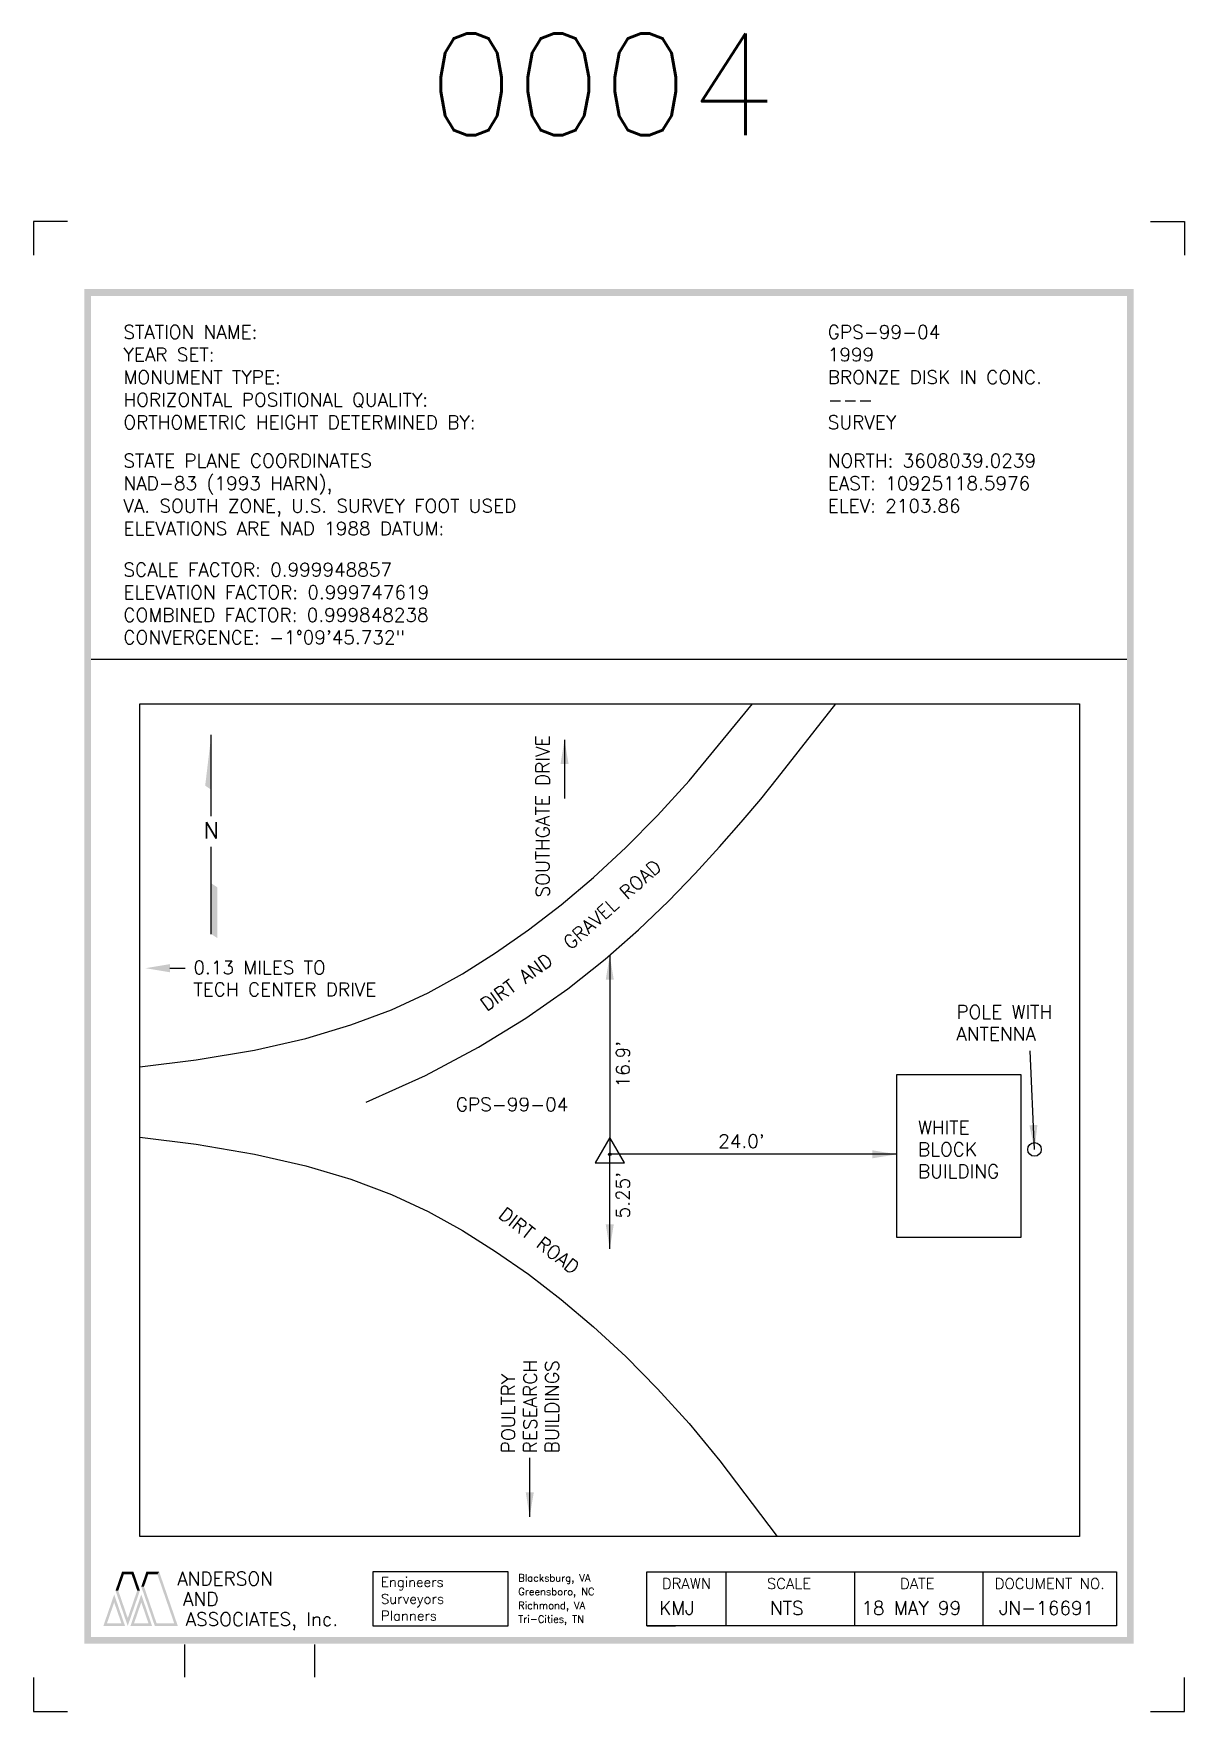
# Model space of a CAD drawing. Extents: x 8 to 108, y -27 to 17.
# Drawn here: x 47.57 to 56.07, y 4.22 to 16.6 of the extents above; entities that cross this region are included whole.
import ezdxf
from ezdxf.enums import TextEntityAlignment as Align

# ---------------------------------------------------------------- set-up
doc = ezdxf.new("R2010")
doc.units = 0
doc.header["$LTSCALE"] = 0.5
doc.header["$MEASUREMENT"] = 0
doc.linetypes.add('CENTER2', pattern=[1.125, 0.75, -0.125, 0.125, -0.125])
doc.layers.get('0').update_dxf_attribs({"linetype": 'CONTINUOUS'})
for name, color, linetype in [('BLDG', 2, 'CONTINUOUS'), ('DWGINFO', 7, 'CONTINUOUS'), ('MISC', 7, 'CONTINUOUS'), ('MON', 6, 'CONTINUOUS'), ('N-ARROW', 7, 'CONTINUOUS'), ('ROAD', 1, 'CONTINUOUS'), ('SHT1', 1, 'CONTINUOUS'), ('SHT7', 7, 'CONTINUOUS'), ('SHTTRIM', 7, 'CONTINUOUS'), ('TXT1', 1, 'CONTINUOUS'), ('TXT2', 2, 'CONTINUOUS'), ('TXT7', 7, 'CONTINUOUS')]:
    doc.layers.add(name, color=color, linetype=linetype)
doc.styles.add('SHT', font='romans.shx')
doc.styles.get("Standard").update_dxf_attribs({"font": 'ROMANS'})
doc.dimstyles.get("Standard").update_dxf_attribs({"dimtxt": 0.18, "dimasz": 0.18, "dimexe": 0.18, "dimexo": 0.0625, "dimgap": 0.09, "dimtad": 0, "dimtih": 1, "dimtoh": 1, "dimdec": 4, "dimzin": 0, "dimtxsty": 'STANDARD', "dimcen": 0.09, "dimazin": 3, "dimtfac": 1, "dimtdec": 4, "dimtofl": 0, "dimtmove": 0, "dimatfit": 3, "dimtolj": 1, "dimtzin": 0})

msp = doc.modelspace()

# ---------------------------------------------------------------- texts
at = {"layer": 'MON', "linetype": 'CONTINUOUS'}
for s, p in [("16.9'", (51.969, 8.825)), ("5.25'", (51.969, 7.858))]:
    msp.add_text(s, height=0.1, rotation=90, dxfattribs=at).set_placement(p)
at = {"layer": 'MON'}
msp.add_text('GPS-99-04', height=0.1, dxfattribs=at).set_placement((50.685, 8.649))
at = {"layer": 'MON', "linetype": 'CONTINUOUS'}
msp.add_text("24.0'", height=0.1, dxfattribs=at).set_placement((52.623, 8.378))
at = {"layer": 'SHT1', "style": 'SHT'}
for s, p in [('ANDERSON', (48.627, 5.149)), (' AND', (48.602, 4.998)), ('  ASSOCIATES, Inc.', (48.552, 4.849))]:
    msp.add_text(s, height=0.1, dxfattribs=at).set_placement(p)
at = {"layer": 'SHT7', "style": 'SHT'}
for s, p in [('Engineers', (50.132, 5.137)), ('Surveyors', (50.132, 5.013)), ('Planners', (50.132, 4.889))]:
    msp.add_text(s, height=0.072, dxfattribs=at).set_placement(p)
at = {"layer": 'SHT7', "color": 7, "style": 'SHT'}
for s, p in [('Blacksburg, VA', (51.146, 5.177)), ('Greensboro, NC', (51.146, 5.076)), ('Richmond, VA', (51.146, 4.974)), ('Tri-Cities, TN', (51.146, 4.873))]:
    msp.add_text(s, height=0.05369, dxfattribs=at).set_placement(p)
at = {"layer": 'SHT7', "style": 'SHT'}
for s, p in [('DRAWN', (52.389, 5.122)), ('SCALE', (53.146, 5.122)), ('DATE', (54.093, 5.122)), ('DOCUMENT NO.', (55.072, 5.122))]:
    msp.add_text(s, height=0.08, dxfattribs=at).set_placement(p, align=Align.CENTER)
at = {"layer": 'TXT1'}
for s, p in [('STATION NAME:', (48.23, 14.351)), ('GPS-99-04', (53.432, 14.351)), ('YEAR SET:', (48.23, 14.185)), ('1999', (53.432, 14.185)), ('MONUMENT TYPE:', (48.23, 14.018)), ('BRONZE DISK IN CONC.', (53.432, 14.018)), ('HORIZONTAL POSITIONAL QUALITY:', (48.23, 13.851)), ('---', (53.432, 13.851)), ('ORTHOMETRIC HEIGHT DETERMINED BY:', (48.23, 13.685)), ('SURVEY', (53.432, 13.685)), ('STATE PLANE COORDINATES', (48.23, 13.401)), ('NORTH: 3608039.0239', (53.432, 13.401)), ('NAD-83 (1993 HARN),', (48.23, 13.235)), ('EAST: 10925118.5976', (53.432, 13.235)), ('VA. SOUTH ZONE, U.S. SURVEY FOOT USED', (48.23, 13.068)), ('ELEV: 2103.86', (53.432, 13.068)), ('ELEVATIONS ARE NAD 1988 DATUM:', (48.23, 12.901)), ('SCALE FACTOR: 0.999948857', (48.23, 12.597)), ('ELEVATION FACTOR: 0.999747619', (48.23, 12.43)), ('COMBINED FACTOR: 0.999848238', (48.23, 12.263)), ('CONVERGENCE: -1%%d09\'45.732"', (48.23, 12.097)), ('KMJ', (52.186, 4.932)), ('NTS', (53.005, 4.932)), ('18 MAY 99', (53.68, 4.932)), ('JN-16691', (54.697, 4.932))]:
    msp.add_text(s, height=0.1, dxfattribs=at).set_placement(p)
at = {"layer": 'TXT1', "linetype": 'CONTINUOUS'}
for s, rotation, p in [('SOUTHGATE DRIVE', 90, (51.376, 10.228)), ('GRAVEL ROAD', 41.6594, (51.533, 9.836)), ('DIRT AND ', 35.6835, (50.912, 9.383)), ('DIRT ROAD', 322.0482, (50.992, 7.87)), ('POULTRY', 90, (51.122, 6.125)), ('RESEARCH', 90, (51.284, 6.125)), ('BUILDINGS', 90, (51.446, 6.125))]:
    msp.add_text(s, height=0.1, rotation=rotation, dxfattribs=at).set_placement(p)
for s, p in [('0.13 MILES TO', (48.747, 9.66)), ('TECH CENTER DRIVE', (48.747, 9.498))]:
    msp.add_text(s, height=0.1, dxfattribs=at).set_placement(p)
at = {"layer": 'TXT2'}
msp.add_text('0004', height=0.75, dxfattribs=at).set_placement((50.477, 15.855))
at = {"layer": 'TXT2', "linetype": 'CONTINUOUS'}
for s, p in [('WHITE', (54.098, 8.479)), ('BLOCK', (54.098, 8.317)), ('BUILDING', (54.098, 8.155))]:
    msp.add_text(s, height=0.1, dxfattribs=at).set_placement(p)
at = {"layer": 'TXT7', "linetype": 'CONTINUOUS'}
for s, p in [('POLE WITH', (54.382, 9.332)), ('ANTENNA', (54.382, 9.17))]:
    msp.add_text(s, height=0.1, dxfattribs=at).set_placement(p)

# ---------------------------------------------------------------- blocks, each defined once
blk = doc.blocks.new('DWGINFO')
for p, q in [((2.602, 1.704), (2.602, 2.004)), ((3.802, 1.704), (3.802, 2.004))]:
    blk.add_line(p, q)
at = {"flags": 2}
blk.add_attdef('DWGNAME', text='', height=0.1, dxfattribs=at).set_placement((2.502, 1.804), align=Align.RIGHT)
blk.add_attdef('DWGEDITDATE', text='', height=0.1, dxfattribs=at).set_placement((3.202, 1.804), align=Align.CENTER)
blk.add_attdef('DWGBY', (3.902, 1.804), '', height=0.1, dxfattribs=at)
blk = doc.blocks.new('NEWLOGOSOLID', base_point=(1, 1))
for points in [[(1.225, 1.653447), (1.275, 1.653447), (1.344328, 2), (1.377972, 1.9525)], [(1.344328, 2), (1.377972, 1.9525), (1.555672, 2), (1.522028, 1.9525)], [(1.555672, 2), (1.522028, 1.9525), (1.675, 1.653447), (1.625, 1.653447)], [(1.7, 1.726053), (1.75, 1.726053), (1.794328, 2), (1.827972, 1.9525)], [(1.794328, 2), (1.827972, 1.9525), (2.030672, 2), (1.997028, 1.9525)], [(2.030672, 2), (1.997028, 1.9525), (2.375, 1), (2.308644, 1.0475)], [(1, 1), (1.066356, 1.0475), (1.2, 1.580842), (1.2, 1.435632)], [(1.2, 1.580842), (1.2, 1.435632), (1.4, 1), (1.333644, 1.0475)], [(1.45, 1), (1.45, 1.145211), (1.225, 1.653447), (1.275, 1.653447)], [(1.675, 1.653447), (1.625, 1.653447), (1.45, 1), (1.45, 1.145211)], [(1.5, 1), (1.566356, 1.0475), (1.7, 1.580842), (1.7, 1.435632)], [(1.95, 1), (1.983644, 1.0475), (1.7, 1.726053), (1.75, 1.726053)], [(1.7, 1.580842), (1.7, 1.435632), (1.9, 1), (1.833644, 1.0475)], [(1.4, 1), (1.333644, 1.0475), (1, 1), (1.066356, 1.0475)], [(1.9, 1), (1.833644, 1.0475), (1.5, 1), (1.566356, 1.0475)], [(2.375, 1), (2.308644, 1.0475), (1.95, 1), (1.983644, 1.0475)]]:
    blk.add_solid(points)
blk = doc.blocks.new('N-ARROW')
for p, q in [((0, 0.14), (0, 0.94)), ((0, -1.02), (0, -0.16))]:
    blk.add_line(p, q)
for points in [[(0, 0.4), (-0.06, 0.44), (0, 0.94)], [(0, -1.02), (0.06, -1.06), (0, -0.52), (0.06, -0.56)]]:
    blk.add_solid(points)
blk.add_text('N', height=0.16).set_placement((0, 0), align=Align.MIDDLE)
blk = doc.blocks.new('SP-HORIZ')
blk.add_lwpolyline([(0, 0.0625), (-0.0541, -0.0312), (0.0541, -0.0312)], close=True)
at = {"const_width": 0.005}
blk.add_lwpolyline([(-0.0025, 0, 1), (0.0025, 0, 1)], format="xyb", close=True, dxfattribs=at)
blk.add_circle((0, 0), 0.005)

# ---------------------------------------------------------------- linework, layer by layer
at = {"layer": 'BLDG', "linetype": 'CONTINUOUS'}
msp.add_lwpolyline([(53.942, 8.919), (54.859, 8.919), (54.859, 7.717), (53.942, 7.717)], close=True, dxfattribs=at)
at = {"layer": 'MISC', "linetype": 'CONTINUOUS'}
msp.add_circle((54.959, 8.367), 0.05, dxfattribs=at)
at = {"layer": 'ROAD', "linetype": 'CONTINUOUS'}
for points in [[(48.351, 8.976), (48.768, 9.028), (49.199, 9.101), (49.577, 9.187), (49.91, 9.286), (50.209, 9.398), (50.48, 9.523), (50.734, 9.663), (50.978, 9.818), (51.221, 9.988), (51.462, 10.173), (51.702, 10.375), (51.94, 10.595), (52.175, 10.832), (52.408, 11.089), (52.876, 11.656)], [(50.023, 8.716), (50.461, 8.914), (50.853, 9.121), (51.202, 9.335), (51.512, 9.552), (51.789, 9.771), (52.035, 9.987), (52.255, 10.199), (52.453, 10.404), (52.632, 10.6), (52.793, 10.783), (52.937, 10.953), (53.062, 11.107), (53.492, 11.656)], [(48.351, 8.457), (48.768, 8.405), (49.199, 8.331), (49.577, 8.246), (49.91, 8.147), (50.209, 8.035), (50.48, 7.909), (50.734, 7.769), (50.978, 7.614), (51.221, 7.445), (51.462, 7.259), (51.702, 7.057), (51.94, 6.838), (52.175, 6.6), (52.408, 6.343), (52.636, 6.067), (53.058, 5.51)]]:
    msp.add_lwpolyline(points, dxfattribs=at)
msp.add_lwpolyline([(48.351, 11.656), (55.292, 11.656), (55.292, 5.51), (48.351, 5.51)], close=True, dxfattribs=at)
at = {"layer": 'SHT1'}
for p, q in [((52.682, 4.849), (52.682, 5.249)), ((53.632, 4.849), (53.632, 5.249)), ((54.579, 4.849), (54.579, 5.249))]:
    msp.add_line(p, q, dxfattribs=at)
for points in [[(50.072, 4.849), (51.071, 4.849), (51.071, 5.249), (50.072, 5.249), (50.072, 4.849)], [(52.095, 5.249), (52.095, 5.249), (52.266, 5.249)], [(52.095, 4.849), (52.308, 4.849)]]:
    msp.add_lwpolyline(points, dxfattribs=at)
msp.add_lwpolyline([(52.095, 5.249), (55.564, 5.249), (55.564, 4.849), (52.095, 4.849)], close=True, dxfattribs=at)
for points in [[(47.941, 14.718), (55.691, 14.718), (47.941, 14.668), (55.691, 14.668)], [(47.941, 14.668), (47.991, 14.668), (47.941, 4.768), (47.991, 4.768)], [(55.641, 14.668), (55.691, 14.668), (55.641, 4.768), (55.691, 4.768)], [(47.941, 4.768), (55.691, 4.768), (47.941, 4.718), (55.691, 4.718)]]:
    msp.add_solid(points, dxfattribs=at)
at = {"layer": 'SHTTRIM'}
for p, q in [((47.816, 15.218), (47.566, 15.218)), ((47.566, 15.218), (47.566, 14.968)), ((55.816, 15.218), (56.066, 15.218)), ((56.066, 15.218), (56.066, 14.968))]:
    msp.add_line(p, q, dxfattribs=at)
for points in [[(47.566, 4.468), (47.566, 4.218), (47.816, 4.218)], [(55.816, 4.218), (56.066, 4.218), (56.066, 4.468)]]:
    msp.add_lwpolyline(points, dxfattribs=at)
at = {"layer": 'TXT1'}
msp.add_line((47.991, 11.986), (55.641, 11.986), dxfattribs=at)
at = {"layer": 'TXT1', "linetype": 'CONTINUOUS'}
msp.add_lwpolyline([(48.574, 9.705), (48.685, 9.705)], dxfattribs=at)
msp.add_solid([(48.574, 9.675), (48.394, 9.705), (48.574, 9.735)], dxfattribs=at)

# ---------------------------------------------------------------- block references
at = {"layer": 'DWGINFO', "xscale": 0.8, "yscale": 0.8, "zscale": 0.8}
msp.add_blockref('DWGINFO', (46.603, 3.109), dxfattribs=at)
at = {"layer": 'MON', "linetype": 'CONTINUOUS', "xscale": 2, "yscale": 2, "zscale": 2}
msp.add_blockref('SP-HORIZ', (51.822, 8.331), dxfattribs=at)
at = {"layer": 'N-ARROW', "linetype": 'CENTER2', "xscale": 0.75, "yscale": 0.75, "zscale": 0.75}
msp.add_blockref('N-ARROW', (48.879, 10.722), dxfattribs=at)
at = {"layer": 'SHT1', "xscale": 0.4, "yscale": 0.4, "zscale": 0.4}
msp.add_blockref('NEWLOGOSOLID', (48.082, 4.849), dxfattribs=at)

msp.set_redraw_order([(e.dxf.handle, doc.entitydb.next_handle()) for e in msp.query("TEXT MTEXT ATTDEF DIMENSION ARC_DIMENSION")])  # texts and dimensions are drawn at this point

# ---------------------------------------------------------------- leaders
at = {"layer": 'MON', "linetype": 'CONTINUOUS'}
for points in [[(51.822, 9.8), (51.822, 8.331)], [(51.822, 7.633), (51.822, 8.331)], [(53.942, 8.331), (51.822, 8.331)]]:
    msp.add_leader(points, dimstyle='STANDARD', dxfattribs=at)
at = {"layer": 'TXT1', "linetype": 'CONTINUOUS'}
for points in [[(51.488, 11.392), (51.488, 10.957)], [(51.231, 5.655), (51.231, 6.091)]]:
    msp.add_leader(points, dimstyle='STANDARD', dxfattribs=at)
at = {"layer": 'TXT7', "linetype": 'CONTINUOUS'}
msp.add_leader([(54.959, 8.367), (54.926, 9.095)], dimstyle='STANDARD', dxfattribs=at)

doc.saveas('drawing.dxf')
